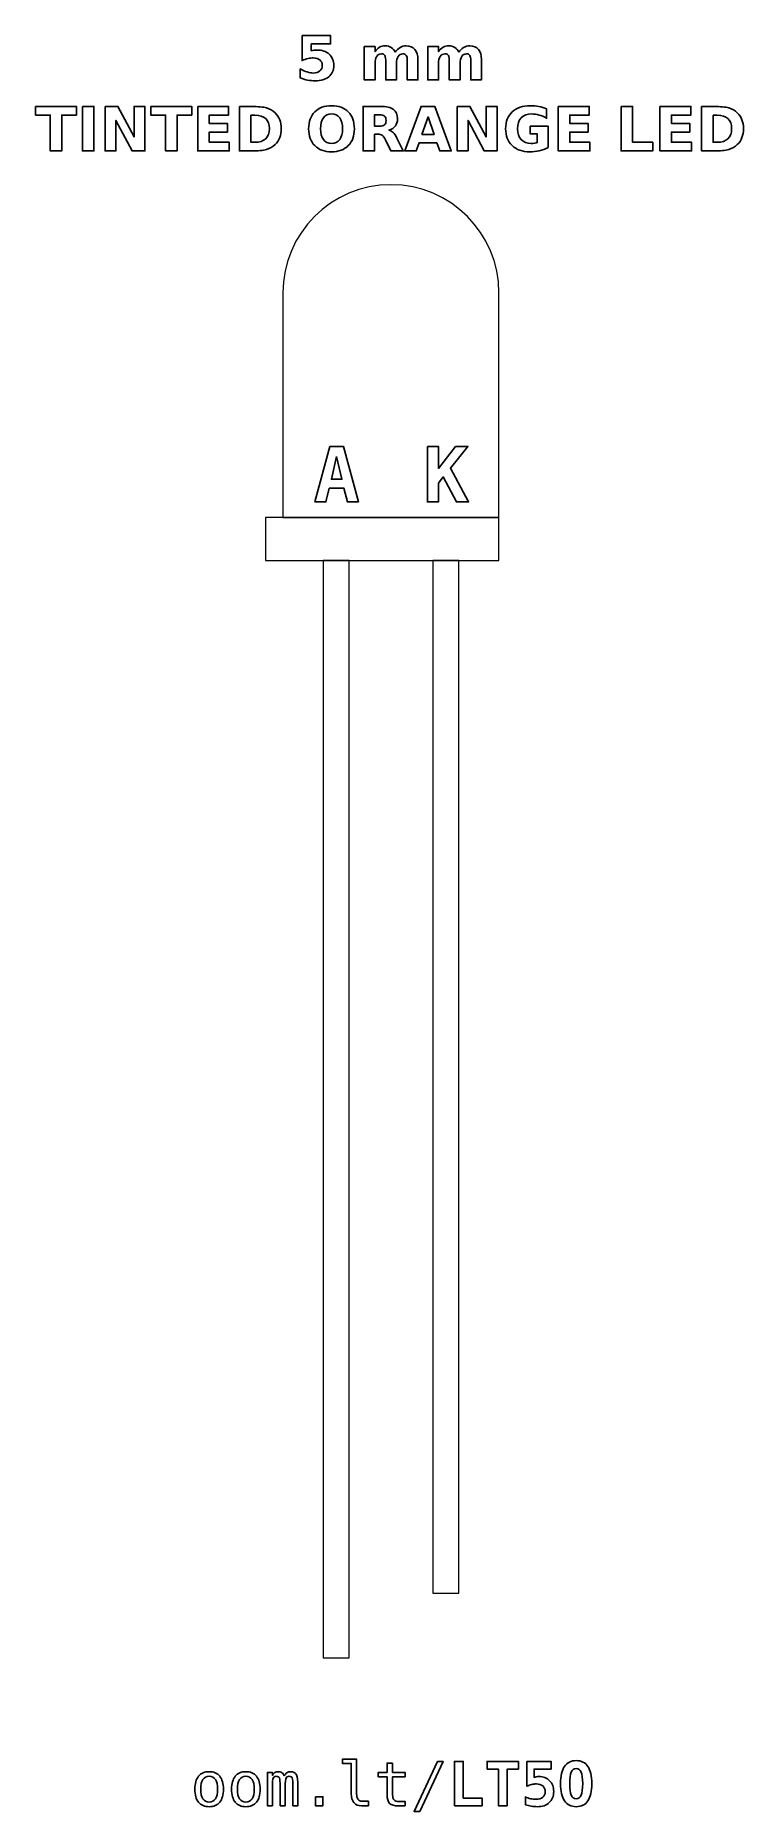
# Model space of a CAD drawing. Header units: centimetres. Extents: x -11.32 to -9.68, y -16.91 to -12.8.
import ezdxf

# ---------------------------------------------------------------- set-up
doc = ezdxf.new("R2010")
doc.units = ezdxf.units.CM
doc.header["$MEASUREMENT"] = 0
doc.layers.add('Layer 1', color=7, linetype='Continuous')

msp = doc.modelspace()

# ---------------------------------------------------------------- linework, layer by layer
at = {"layer": 'Layer 1', "color": 250, "lineweight": 20}
for points in [[(-10.79001, -14.01499), (-10.25001, -14.01499), (-10.25001, -13.91499), (-10.79001, -13.91499), (-10.79001, -14.01499)], [(-10.657, -16.55499), (-10.597, -16.55499), (-10.597, -14.01499), (-10.657, -14.01499), (-10.657, -16.55499)]]:
    msp.add_lwpolyline(points, close=True, dxfattribs=at)
at = {"layer": 'Layer 1', "color": 250}
for points, knots in [([(-10.70573, -12.7996), (-10.70573, -12.7996), (-10.63979, -12.7996), (-10.63979, -12.7996), (-10.63979, -12.7996), (-10.63979, -12.7996), (-10.63979, -12.8191), (-10.63979, -12.8191), (-10.63979, -12.8191), (-10.63979, -12.8191), (-10.68459, -12.8191), (-10.68459, -12.8191), (-10.68459, -12.8191), (-10.68459, -12.8191), (-10.68459, -12.83502), (-10.68459, -12.83502), (-10.68459, -12.83502), (-10.68257, -12.83448), (-10.68054, -12.83406), (-10.6785, -12.83375), (-10.6785, -12.83375), (-10.67645, -12.83344), (-10.67431, -12.8333), (-10.67212, -12.8333), (-10.67212, -12.8333), (-10.65957, -12.8333), (-10.64981, -12.83643), (-10.64282, -12.84271), (-10.64282, -12.84271), (-10.63584, -12.84897), (-10.63236, -12.85771), (-10.63236, -12.86891), (-10.63236, -12.86891), (-10.63236, -12.88003), (-10.63617, -12.88874), (-10.64376, -12.89504), (-10.64376, -12.89504), (-10.65136, -12.90132), (-10.66192, -12.90447), (-10.67542, -12.90447), (-10.67542, -12.90447), (-10.68125, -12.90447), (-10.68704, -12.9039), (-10.69275, -12.90278), (-10.69275, -12.90278), (-10.69847, -12.90165), (-10.70416, -12.89995), (-10.7098, -12.89765), (-10.7098, -12.89765), (-10.7098, -12.89765), (-10.7098, -12.87676), (-10.7098, -12.87676), (-10.7098, -12.87676), (-10.7042, -12.87999), (-10.69889, -12.88239), (-10.69386, -12.88398), (-10.69386, -12.88398), (-10.68882, -12.88561), (-10.68407, -12.88641), (-10.67963, -12.88641), (-10.67963, -12.88641), (-10.67318, -12.88641), (-10.66813, -12.88483), (-10.66443, -12.88168), (-10.66443, -12.88168), (-10.66074, -12.87855), (-10.65888, -12.8743), (-10.65888, -12.86891), (-10.65888, -12.86891), (-10.65888, -12.8635), (-10.66074, -12.85924), (-10.66443, -12.85612), (-10.66443, -12.85612), (-10.66813, -12.85299), (-10.67318, -12.85144), (-10.67963, -12.85144), (-10.67963, -12.85144), (-10.68344, -12.85144), (-10.68751, -12.85193), (-10.69181, -12.85292), (-10.69181, -12.85292), (-10.69614, -12.8539), (-10.70077, -12.85543), (-10.70573, -12.8575), (-10.70573, -12.8575), (-10.70573, -12.8575), (-10.70573, -12.7996), (-10.70573, -12.7996)], [0, 0, 0, 0, 0.0454545, 0.0454545, 0.0454545, 0.0454545, 0.0909091, 0.0909091, 0.0909091, 0.0909091, 0.1363636, 0.1363636, 0.1363636, 0.1363636, 0.1818182, 0.1818182, 0.1818182, 0.1818182, 0.2272727, 0.2272727, 0.2272727, 0.2272727, 0.2727273, 0.2727273, 0.2727273, 0.2727273, 0.3181818, 0.3181818, 0.3181818, 0.3181818, 0.3636364, 0.3636364, 0.3636364, 0.3636364, 0.4090909, 0.4090909, 0.4090909, 0.4090909, 0.4545455, 0.4545455, 0.4545455, 0.4545455, 0.5, 0.5, 0.5, 0.5, 0.5454545, 0.5454545, 0.5454545, 0.5454545, 0.5909091, 0.5909091, 0.5909091, 0.5909091, 0.6363636, 0.6363636, 0.6363636, 0.6363636, 0.6818182, 0.6818182, 0.6818182, 0.6818182, 0.7272727, 0.7272727, 0.7272727, 0.7272727, 0.7727273, 0.7727273, 0.7727273, 0.7727273, 0.8181818, 0.8181818, 0.8181818, 0.8181818, 0.8636364, 0.8636364, 0.8636364, 0.8636364, 0.9090909, 0.9090909, 0.9090909, 0.9090909, 0.9545455, 0.9545455, 0.9545455, 0.9545455, 1, 1, 1, 1]), ([(-10.49, -12.83812), (-10.48687, -12.83335), (-10.48318, -12.8297), (-10.47887, -12.82721), (-10.47887, -12.82721), (-10.47457, -12.82469), (-10.46987, -12.82345), (-10.46472, -12.82345), (-10.46472, -12.82345), (-10.45585, -12.82345), (-10.4491, -12.82618), (-10.44447, -12.83166), (-10.44447, -12.83166), (-10.43983, -12.83711), (-10.4375, -12.84506), (-10.4375, -12.85548), (-10.4375, -12.85548), (-10.4375, -12.85548), (-10.4375, -12.90247), (-10.4375, -12.90247), (-10.4375, -12.90247), (-10.4375, -12.90247), (-10.46232, -12.90247), (-10.46232, -12.90247), (-10.46232, -12.90247), (-10.46232, -12.90247), (-10.46232, -12.86223), (-10.46232, -12.86223), (-10.46232, -12.86223), (-10.46227, -12.86164), (-10.46225, -12.86103), (-10.46222, -12.86037), (-10.46222, -12.86037), (-10.4622, -12.85974), (-10.46218, -12.85882), (-10.46218, -12.85762), (-10.46218, -12.85762), (-10.46218, -12.85216), (-10.46297, -12.84819), (-10.4646, -12.84574), (-10.4646, -12.84574), (-10.4662, -12.84327), (-10.46878, -12.84205), (-10.47236, -12.84205), (-10.47236, -12.84205), (-10.47706, -12.84205), (-10.48066, -12.84398), (-10.48322, -12.84784), (-10.48322, -12.84784), (-10.48576, -12.85169), (-10.48708, -12.85727), (-10.48718, -12.86458), (-10.48718, -12.86458), (-10.48718, -12.86458), (-10.48718, -12.90247), (-10.48718, -12.90247), (-10.48718, -12.90247), (-10.48718, -12.90247), (-10.51199, -12.90247), (-10.51199, -12.90247), (-10.51199, -12.90247), (-10.51199, -12.90247), (-10.51199, -12.86223), (-10.51199, -12.86223), (-10.51199, -12.86223), (-10.51199, -12.85369), (-10.51272, -12.84819), (-10.5142, -12.84574), (-10.5142, -12.84574), (-10.51566, -12.84327), (-10.51827, -12.84205), (-10.52203, -12.84205), (-10.52203, -12.84205), (-10.52678, -12.84205), (-10.53043, -12.844), (-10.53299, -12.84788), (-10.53299, -12.84788), (-10.53555, -12.85176), (-10.53685, -12.85729), (-10.53685, -12.86451), (-10.53685, -12.86451), (-10.53685, -12.86451), (-10.53685, -12.90247), (-10.53685, -12.90247), (-10.53685, -12.90247), (-10.53685, -12.90247), (-10.56166, -12.90247), (-10.56166, -12.90247), (-10.56166, -12.90247), (-10.56166, -12.90247), (-10.56166, -12.82531), (-10.56166, -12.82531), (-10.56166, -12.82531), (-10.56166, -12.82531), (-10.53685, -12.82531), (-10.53685, -12.82531), (-10.53685, -12.82531), (-10.53685, -12.82531), (-10.53685, -12.83662), (-10.53685, -12.83662), (-10.53685, -12.83662), (-10.53381, -12.83224), (-10.53033, -12.82898), (-10.5264, -12.82676), (-10.5264, -12.82676), (-10.52248, -12.82455), (-10.51815, -12.82345), (-10.51342, -12.82345), (-10.51342, -12.82345), (-10.50811, -12.82345), (-10.50338, -12.82474), (-10.49931, -12.82731), (-10.49931, -12.82731), (-10.49522, -12.82989), (-10.49211, -12.83349), (-10.49, -12.83812)], [0, 0, 0, 0, 0.0344828, 0.0344828, 0.0344828, 0.0344828, 0.0689655, 0.0689655, 0.0689655, 0.0689655, 0.1034483, 0.1034483, 0.1034483, 0.1034483, 0.137931, 0.137931, 0.137931, 0.137931, 0.1724138, 0.1724138, 0.1724138, 0.1724138, 0.2068966, 0.2068966, 0.2068966, 0.2068966, 0.2413793, 0.2413793, 0.2413793, 0.2413793, 0.2758621, 0.2758621, 0.2758621, 0.2758621, 0.3103448, 0.3103448, 0.3103448, 0.3103448, 0.3448276, 0.3448276, 0.3448276, 0.3448276, 0.3793103, 0.3793103, 0.3793103, 0.3793103, 0.4137931, 0.4137931, 0.4137931, 0.4137931, 0.4482759, 0.4482759, 0.4482759, 0.4482759, 0.4827586, 0.4827586, 0.4827586, 0.4827586, 0.5172414, 0.5172414, 0.5172414, 0.5172414, 0.5517241, 0.5517241, 0.5517241, 0.5517241, 0.5862069, 0.5862069, 0.5862069, 0.5862069, 0.6206897, 0.6206897, 0.6206897, 0.6206897, 0.6551724, 0.6551724, 0.6551724, 0.6551724, 0.6896552, 0.6896552, 0.6896552, 0.6896552, 0.7241379, 0.7241379, 0.7241379, 0.7241379, 0.7586207, 0.7586207, 0.7586207, 0.7586207, 0.7931034, 0.7931034, 0.7931034, 0.7931034, 0.8275862, 0.8275862, 0.8275862, 0.8275862, 0.862069, 0.862069, 0.862069, 0.862069, 0.8965517, 0.8965517, 0.8965517, 0.8965517, 0.9310345, 0.9310345, 0.9310345, 0.9310345, 0.9655172, 0.9655172, 0.9655172, 0.9655172, 1, 1, 1, 1]), ([(-10.34296, -12.83812), (-10.33983, -12.83335), (-10.33614, -12.8297), (-10.33183, -12.82721), (-10.33183, -12.82721), (-10.32753, -12.82469), (-10.32283, -12.82345), (-10.31768, -12.82345), (-10.31768, -12.82345), (-10.30881, -12.82345), (-10.30206, -12.82618), (-10.29743, -12.83166), (-10.29743, -12.83166), (-10.29279, -12.83711), (-10.29046, -12.84506), (-10.29046, -12.85548), (-10.29046, -12.85548), (-10.29046, -12.85548), (-10.29046, -12.90247), (-10.29046, -12.90247), (-10.29046, -12.90247), (-10.29046, -12.90247), (-10.31528, -12.90247), (-10.31528, -12.90247), (-10.31528, -12.90247), (-10.31528, -12.90247), (-10.31528, -12.86223), (-10.31528, -12.86223), (-10.31528, -12.86223), (-10.31523, -12.86164), (-10.31521, -12.86103), (-10.31518, -12.86037), (-10.31518, -12.86037), (-10.31516, -12.85974), (-10.31514, -12.85882), (-10.31514, -12.85762), (-10.31514, -12.85762), (-10.31514, -12.85216), (-10.31593, -12.84819), (-10.31756, -12.84574), (-10.31756, -12.84574), (-10.31916, -12.84327), (-10.32174, -12.84205), (-10.32532, -12.84205), (-10.32532, -12.84205), (-10.33002, -12.84205), (-10.33362, -12.84398), (-10.33618, -12.84784), (-10.33618, -12.84784), (-10.33872, -12.85169), (-10.34004, -12.85727), (-10.34014, -12.86458), (-10.34014, -12.86458), (-10.34014, -12.86458), (-10.34014, -12.90247), (-10.34014, -12.90247), (-10.34014, -12.90247), (-10.34014, -12.90247), (-10.36495, -12.90247), (-10.36495, -12.90247), (-10.36495, -12.90247), (-10.36495, -12.90247), (-10.36495, -12.86223), (-10.36495, -12.86223), (-10.36495, -12.86223), (-10.36495, -12.85369), (-10.36568, -12.84819), (-10.36716, -12.84574), (-10.36716, -12.84574), (-10.36862, -12.84327), (-10.37123, -12.84205), (-10.37499, -12.84205), (-10.37499, -12.84205), (-10.37974, -12.84205), (-10.38339, -12.844), (-10.38595, -12.84788), (-10.38595, -12.84788), (-10.38851, -12.85176), (-10.38981, -12.85729), (-10.38981, -12.86451), (-10.38981, -12.86451), (-10.38981, -12.86451), (-10.38981, -12.90247), (-10.38981, -12.90247), (-10.38981, -12.90247), (-10.38981, -12.90247), (-10.41462, -12.90247), (-10.41462, -12.90247), (-10.41462, -12.90247), (-10.41462, -12.90247), (-10.41462, -12.82531), (-10.41462, -12.82531), (-10.41462, -12.82531), (-10.41462, -12.82531), (-10.38981, -12.82531), (-10.38981, -12.82531), (-10.38981, -12.82531), (-10.38981, -12.82531), (-10.38981, -12.83662), (-10.38981, -12.83662), (-10.38981, -12.83662), (-10.38677, -12.83224), (-10.38329, -12.82898), (-10.37936, -12.82676), (-10.37936, -12.82676), (-10.37544, -12.82455), (-10.37111, -12.82345), (-10.36638, -12.82345), (-10.36638, -12.82345), (-10.36107, -12.82345), (-10.35634, -12.82474), (-10.35227, -12.82731), (-10.35227, -12.82731), (-10.34818, -12.82989), (-10.34507, -12.83349), (-10.34296, -12.83812)], [0, 0, 0, 0, 0.0344828, 0.0344828, 0.0344828, 0.0344828, 0.0689655, 0.0689655, 0.0689655, 0.0689655, 0.1034483, 0.1034483, 0.1034483, 0.1034483, 0.137931, 0.137931, 0.137931, 0.137931, 0.1724138, 0.1724138, 0.1724138, 0.1724138, 0.2068966, 0.2068966, 0.2068966, 0.2068966, 0.2413793, 0.2413793, 0.2413793, 0.2413793, 0.2758621, 0.2758621, 0.2758621, 0.2758621, 0.3103448, 0.3103448, 0.3103448, 0.3103448, 0.3448276, 0.3448276, 0.3448276, 0.3448276, 0.3793103, 0.3793103, 0.3793103, 0.3793103, 0.4137931, 0.4137931, 0.4137931, 0.4137931, 0.4482759, 0.4482759, 0.4482759, 0.4482759, 0.4827586, 0.4827586, 0.4827586, 0.4827586, 0.5172414, 0.5172414, 0.5172414, 0.5172414, 0.5517241, 0.5517241, 0.5517241, 0.5517241, 0.5862069, 0.5862069, 0.5862069, 0.5862069, 0.6206897, 0.6206897, 0.6206897, 0.6206897, 0.6551724, 0.6551724, 0.6551724, 0.6551724, 0.6896552, 0.6896552, 0.6896552, 0.6896552, 0.7241379, 0.7241379, 0.7241379, 0.7241379, 0.7586207, 0.7586207, 0.7586207, 0.7586207, 0.7931034, 0.7931034, 0.7931034, 0.7931034, 0.8275862, 0.8275862, 0.8275862, 0.8275862, 0.862069, 0.862069, 0.862069, 0.862069, 0.8965517, 0.8965517, 0.8965517, 0.8965517, 0.9310345, 0.9310345, 0.9310345, 0.9310345, 0.9655172, 0.9655172, 0.9655172, 0.9655172, 1, 1, 1, 1]), ([(-11.32255, -12.96385), (-11.32255, -12.96385), (-11.22775, -12.96385), (-11.22775, -12.96385), (-11.22775, -12.96385), (-11.22775, -12.96385), (-11.22775, -12.98391), (-11.22775, -12.98391), (-11.22775, -12.98391), (-11.22775, -12.98391), (-11.26185, -12.98391), (-11.26185, -12.98391), (-11.26185, -12.98391), (-11.26185, -12.98391), (-11.26185, -13.06672), (-11.26185, -13.06672), (-11.26185, -13.06672), (-11.26185, -13.06672), (-11.28838, -13.06672), (-11.28838, -13.06672), (-11.28838, -13.06672), (-11.28838, -13.06672), (-11.28838, -12.98391), (-11.28838, -12.98391), (-11.28838, -12.98391), (-11.28838, -12.98391), (-11.32255, -12.98391), (-11.32255, -12.98391), (-11.32255, -12.98391), (-11.32255, -12.98391), (-11.32255, -12.96385), (-11.32255, -12.96385)], [0, 0, 0, 0, 0.125, 0.125, 0.125, 0.125, 0.25, 0.25, 0.25, 0.25, 0.375, 0.375, 0.375, 0.375, 0.5, 0.5, 0.5, 0.5, 0.625, 0.625, 0.625, 0.625, 0.75, 0.75, 0.75, 0.75, 0.875, 0.875, 0.875, 0.875, 1, 1, 1, 1]), ([(-11.21401, -12.96385), (-11.21401, -12.96385), (-11.18748, -12.96385), (-11.18748, -12.96385), (-11.18748, -12.96385), (-11.18748, -12.96385), (-11.18748, -13.06672), (-11.18748, -13.06672), (-11.18748, -13.06672), (-11.18748, -13.06672), (-11.21401, -13.06672), (-11.21401, -13.06672), (-11.21401, -13.06672), (-11.21401, -13.06672), (-11.21401, -12.96385), (-11.21401, -12.96385)], [0, 0, 0, 0, 0.25, 0.25, 0.25, 0.25, 0.5, 0.5, 0.5, 0.5, 0.75, 0.75, 0.75, 0.75, 1, 1, 1, 1]), ([(-11.16152, -12.96385), (-11.16152, -12.96385), (-11.13189, -12.96385), (-11.13189, -12.96385), (-11.13189, -12.96385), (-11.13189, -12.96385), (-11.09447, -13.03441), (-11.09447, -13.03441), (-11.09447, -13.03441), (-11.09447, -13.03441), (-11.09447, -12.96385), (-11.09447, -12.96385), (-11.09447, -12.96385), (-11.09447, -12.96385), (-11.06933, -12.96385), (-11.06933, -12.96385), (-11.06933, -12.96385), (-11.06933, -12.96385), (-11.06933, -13.06672), (-11.06933, -13.06672), (-11.06933, -13.06672), (-11.06933, -13.06672), (-11.09896, -13.06672), (-11.09896, -13.06672), (-11.09896, -13.06672), (-11.09896, -13.06672), (-11.13638, -12.99616), (-11.13638, -12.99616), (-11.13638, -12.99616), (-11.13638, -12.99616), (-11.13638, -13.06672), (-11.13638, -13.06672), (-11.13638, -13.06672), (-11.13638, -13.06672), (-11.16152, -13.06672), (-11.16152, -13.06672), (-11.16152, -13.06672), (-11.16152, -13.06672), (-11.16152, -12.96385), (-11.16152, -12.96385)], [0, 0, 0, 0, 0.1, 0.1, 0.1, 0.1, 0.2, 0.2, 0.2, 0.2, 0.3, 0.3, 0.3, 0.3, 0.4, 0.4, 0.4, 0.4, 0.5, 0.5, 0.5, 0.5, 0.6, 0.6, 0.6, 0.6, 0.7, 0.7, 0.7, 0.7, 0.8, 0.8, 0.8, 0.8, 0.9, 0.9, 0.9, 0.9, 1, 1, 1, 1]), ([(-11.05571, -12.96385), (-11.05571, -12.96385), (-10.96091, -12.96385), (-10.96091, -12.96385), (-10.96091, -12.96385), (-10.96091, -12.96385), (-10.96091, -12.98391), (-10.96091, -12.98391), (-10.96091, -12.98391), (-10.96091, -12.98391), (-10.99501, -12.98391), (-10.99501, -12.98391), (-10.99501, -12.98391), (-10.99501, -12.98391), (-10.99501, -13.06672), (-10.99501, -13.06672), (-10.99501, -13.06672), (-10.99501, -13.06672), (-11.02154, -13.06672), (-11.02154, -13.06672), (-11.02154, -13.06672), (-11.02154, -13.06672), (-11.02154, -12.98391), (-11.02154, -12.98391), (-11.02154, -12.98391), (-11.02154, -12.98391), (-11.05571, -12.98391), (-11.05571, -12.98391), (-11.05571, -12.98391), (-11.05571, -12.98391), (-11.05571, -12.96385), (-11.05571, -12.96385)], [0, 0, 0, 0, 0.125, 0.125, 0.125, 0.125, 0.25, 0.25, 0.25, 0.25, 0.375, 0.375, 0.375, 0.375, 0.5, 0.5, 0.5, 0.5, 0.625, 0.625, 0.625, 0.625, 0.75, 0.75, 0.75, 0.75, 0.875, 0.875, 0.875, 0.875, 1, 1, 1, 1]), ([(-10.94717, -12.96385), (-10.94717, -12.96385), (-10.87558, -12.96385), (-10.87558, -12.96385), (-10.87558, -12.96385), (-10.87558, -12.96385), (-10.87558, -12.98391), (-10.87558, -12.98391), (-10.87558, -12.98391), (-10.87558, -12.98391), (-10.92064, -12.98391), (-10.92064, -12.98391), (-10.92064, -12.98391), (-10.92064, -12.98391), (-10.92064, -13.00306), (-10.92064, -13.00306), (-10.92064, -13.00306), (-10.92064, -13.00306), (-10.87829, -13.00306), (-10.87829, -13.00306), (-10.87829, -13.00306), (-10.87829, -13.00306), (-10.87829, -13.02312), (-10.87829, -13.02312), (-10.87829, -13.02312), (-10.87829, -13.02312), (-10.92064, -13.02312), (-10.92064, -13.02312), (-10.92064, -13.02312), (-10.92064, -13.02312), (-10.92064, -13.04666), (-10.92064, -13.04666), (-10.92064, -13.04666), (-10.92064, -13.04666), (-10.87408, -13.04666), (-10.87408, -13.04666), (-10.87408, -13.04666), (-10.87408, -13.04666), (-10.87408, -13.06672), (-10.87408, -13.06672), (-10.87408, -13.06672), (-10.87408, -13.06672), (-10.94717, -13.06672), (-10.94717, -13.06672), (-10.94717, -13.06672), (-10.94717, -13.06672), (-10.94717, -12.96385), (-10.94717, -12.96385)], [0, 0, 0, 0, 0.0833333, 0.0833333, 0.0833333, 0.0833333, 0.1666667, 0.1666667, 0.1666667, 0.1666667, 0.25, 0.25, 0.25, 0.25, 0.3333333, 0.3333333, 0.3333333, 0.3333333, 0.4166667, 0.4166667, 0.4166667, 0.4166667, 0.5, 0.5, 0.5, 0.5, 0.5833333, 0.5833333, 0.5833333, 0.5833333, 0.6666667, 0.6666667, 0.6666667, 0.6666667, 0.75, 0.75, 0.75, 0.75, 0.8333333, 0.8333333, 0.8333333, 0.8333333, 0.9166667, 0.9166667, 0.9166667, 0.9166667, 1, 1, 1, 1]), ([(-10.85077, -12.96385), (-10.85077, -12.96385), (-10.82278, -12.96385), (-10.82278, -12.96385), (-10.82278, -12.96385), (-10.80717, -12.96385), (-10.79555, -12.96496), (-10.78791, -12.96719), (-10.78791, -12.96719), (-10.78026, -12.96942), (-10.7737, -12.97319), (-10.76822, -12.97853), (-10.76822, -12.97853), (-10.7634, -12.98316), (-10.75983, -12.98852), (-10.75747, -12.99459), (-10.75747, -12.99459), (-10.75515, -13.00063), (-10.75397, -13.0075), (-10.75397, -13.01519), (-10.75397, -13.01519), (-10.75397, -13.02295), (-10.75515, -13.02987), (-10.75747, -13.03596), (-10.75747, -13.03596), (-10.75983, -13.04205), (-10.7634, -13.04741), (-10.76822, -13.05204), (-10.76822, -13.05204), (-10.77375, -13.05738), (-10.78036, -13.06115), (-10.78807, -13.06338), (-10.78807, -13.06338), (-10.79579, -13.06561), (-10.80736, -13.06672), (-10.82278, -13.06672), (-10.82278, -13.06672), (-10.82278, -13.06672), (-10.85077, -13.06672), (-10.85077, -13.06672), (-10.85077, -13.06672), (-10.85077, -13.06672), (-10.85077, -12.96385), (-10.85077, -12.96385)], [0, 0, 0, 0, 0.0909091, 0.0909091, 0.0909091, 0.0909091, 0.1818182, 0.1818182, 0.1818182, 0.1818182, 0.2727273, 0.2727273, 0.2727273, 0.2727273, 0.3636364, 0.3636364, 0.3636364, 0.3636364, 0.4545455, 0.4545455, 0.4545455, 0.4545455, 0.5454545, 0.5454545, 0.5454545, 0.5454545, 0.6363636, 0.6363636, 0.6363636, 0.6363636, 0.7272727, 0.7272727, 0.7272727, 0.7272727, 0.8181818, 0.8181818, 0.8181818, 0.8181818, 0.9090909, 0.9090909, 0.9090909, 0.9090909, 1, 1, 1, 1]), ([(-10.82424, -12.98391), (-10.82424, -12.98391), (-10.82424, -13.04666), (-10.82424, -13.04666), (-10.82424, -13.04666), (-10.82424, -13.04666), (-10.81474, -13.04666), (-10.81474, -13.04666), (-10.81474, -13.04666), (-10.8039, -13.04666), (-10.79562, -13.04398), (-10.78991, -13.03859), (-10.78991, -13.03859), (-10.78419, -13.03323), (-10.78132, -13.02542), (-10.78132, -13.01519), (-10.78132, -13.01519), (-10.78132, -13.00498), (-10.78417, -12.99722), (-10.78986, -12.99191), (-10.78986, -12.99191), (-10.79555, -12.98657), (-10.80385, -12.98391), (-10.81474, -12.98391), (-10.81474, -12.98391), (-10.81474, -12.98391), (-10.82424, -12.98391), (-10.82424, -12.98391)], [0, 0, 0, 0, 0.1428571, 0.1428571, 0.1428571, 0.1428571, 0.2857143, 0.2857143, 0.2857143, 0.2857143, 0.4285714, 0.4285714, 0.4285714, 0.4285714, 0.5714286, 0.5714286, 0.5714286, 0.5714286, 0.7142857, 0.7142857, 0.7142857, 0.7142857, 0.8571429, 0.8571429, 0.8571429, 0.8571429, 1, 1, 1, 1]), ([(-10.63753, -12.96199), (-10.621, -12.96199), (-10.60804, -12.96672), (-10.59868, -12.9762), (-10.59868, -12.9762), (-10.5893, -12.98565), (-10.58462, -12.9987), (-10.58462, -13.01538), (-10.58462, -13.01538), (-10.58462, -13.03201), (-10.5893, -13.04506), (-10.59868, -13.05451), (-10.59868, -13.05451), (-10.60804, -13.06399), (-10.621, -13.06872), (-10.63753, -13.06872), (-10.63753, -13.06872), (-10.65402, -13.06872), (-10.66695, -13.06399), (-10.67636, -13.05451), (-10.67636, -13.05451), (-10.68574, -13.04506), (-10.69045, -13.03201), (-10.69045, -13.01538), (-10.69045, -13.01538), (-10.69045, -12.9987), (-10.68574, -12.98565), (-10.67636, -12.9762), (-10.67636, -12.9762), (-10.66695, -12.96672), (-10.65402, -12.96199), (-10.63753, -12.96199)], [0, 0, 0, 0, 0.125, 0.125, 0.125, 0.125, 0.25, 0.25, 0.25, 0.25, 0.375, 0.375, 0.375, 0.375, 0.5, 0.5, 0.5, 0.5, 0.625, 0.625, 0.625, 0.625, 0.75, 0.75, 0.75, 0.75, 0.875, 0.875, 0.875, 0.875, 1, 1, 1, 1]), ([(-10.63753, -12.98121), (-10.64562, -12.98121), (-10.65188, -12.98419), (-10.65635, -12.99017), (-10.65635, -12.99017), (-10.66079, -12.99614), (-10.66303, -13.00454), (-10.66303, -13.01538), (-10.66303, -13.01538), (-10.66303, -13.0262), (-10.66079, -13.03457), (-10.65635, -13.04054), (-10.65635, -13.04054), (-10.65188, -13.04652), (-10.64562, -13.0495), (-10.63753, -13.0495), (-10.63753, -13.0495), (-10.62939, -13.0495), (-10.62312, -13.04652), (-10.61865, -13.04054), (-10.61865, -13.04054), (-10.6142, -13.03457), (-10.61197, -13.0262), (-10.61197, -13.01538), (-10.61197, -13.01538), (-10.61197, -13.00454), (-10.6142, -12.99614), (-10.61865, -12.99017), (-10.61865, -12.99017), (-10.62312, -12.98419), (-10.62939, -12.98121), (-10.63753, -12.98121)], [0, 0, 0, 0, 0.125, 0.125, 0.125, 0.125, 0.25, 0.25, 0.25, 0.25, 0.375, 0.375, 0.375, 0.375, 0.5, 0.5, 0.5, 0.5, 0.625, 0.625, 0.625, 0.625, 0.75, 0.75, 0.75, 0.75, 0.875, 0.875, 0.875, 0.875, 1, 1, 1, 1]), ([(-10.53802, -13.0278), (-10.53802, -13.0278), (-10.53802, -13.06672), (-10.53802, -13.06672), (-10.53802, -13.06672), (-10.53802, -13.06672), (-10.56455, -13.06672), (-10.56455, -13.06672), (-10.56455, -13.06672), (-10.56455, -13.06672), (-10.56455, -12.96385), (-10.56455, -12.96385), (-10.56455, -12.96385), (-10.56455, -12.96385), (-10.52403, -12.96385), (-10.52403, -12.96385), (-10.52403, -12.96385), (-10.51048, -12.96385), (-10.50053, -12.96613), (-10.49423, -12.97067), (-10.49423, -12.97067), (-10.48791, -12.97521), (-10.48475, -12.98241), (-10.48475, -12.99224), (-10.48475, -12.99224), (-10.48475, -12.99903), (-10.4864, -13.00463), (-10.48967, -13.00898), (-10.48967, -13.00898), (-10.49296, -13.01336), (-10.49792, -13.01658), (-10.50453, -13.01863), (-10.50453, -13.01863), (-10.50091, -13.01947), (-10.49764, -13.02133), (-10.49477, -13.02425), (-10.49477, -13.02425), (-10.4919, -13.02716), (-10.48901, -13.03158), (-10.48607, -13.03751), (-10.48607, -13.03751), (-10.48607, -13.03751), (-10.47165, -13.06672), (-10.47165, -13.06672), (-10.47165, -13.06672), (-10.47165, -13.06672), (-10.49992, -13.06672), (-10.49992, -13.06672), (-10.49992, -13.06672), (-10.49992, -13.06672), (-10.51246, -13.04116), (-10.51246, -13.04116), (-10.51246, -13.04116), (-10.51497, -13.03603), (-10.51754, -13.0325), (-10.52015, -13.03062), (-10.52015, -13.03062), (-10.52274, -13.02874), (-10.52619, -13.0278), (-10.53052, -13.0278), (-10.53052, -13.0278), (-10.53052, -13.0278), (-10.53802, -13.0278), (-10.53802, -13.0278)], [0, 0, 0, 0, 0.0625, 0.0625, 0.0625, 0.0625, 0.125, 0.125, 0.125, 0.125, 0.1875, 0.1875, 0.1875, 0.1875, 0.25, 0.25, 0.25, 0.25, 0.3125, 0.3125, 0.3125, 0.3125, 0.375, 0.375, 0.375, 0.375, 0.4375, 0.4375, 0.4375, 0.4375, 0.5, 0.5, 0.5, 0.5, 0.5625, 0.5625, 0.5625, 0.5625, 0.625, 0.625, 0.625, 0.625, 0.6875, 0.6875, 0.6875, 0.6875, 0.75, 0.75, 0.75, 0.75, 0.8125, 0.8125, 0.8125, 0.8125, 0.875, 0.875, 0.875, 0.875, 0.9375, 0.9375, 0.9375, 0.9375, 1, 1, 1, 1]), ([(-10.52685, -13.00948), (-10.5213, -13.00948), (-10.5173, -13.00844), (-10.5149, -13.00637), (-10.5149, -13.00637), (-10.51248, -13.0043), (-10.51128, -13.00089), (-10.51128, -12.99616), (-10.51128, -12.99616), (-10.51128, -12.99148), (-10.51248, -12.98812), (-10.5149, -12.9861), (-10.5149, -12.9861), (-10.5173, -12.98408), (-10.5213, -12.98307), (-10.52685, -12.98307), (-10.52685, -12.98307), (-10.52685, -12.98307), (-10.53802, -12.98307), (-10.53802, -12.98307), (-10.53802, -12.98307), (-10.53802, -12.98307), (-10.53802, -13.00948), (-10.53802, -13.00948), (-10.53802, -13.00948), (-10.53802, -13.00948), (-10.52685, -13.00948), (-10.52685, -13.00948)], [0, 0, 0, 0, 0.1428571, 0.1428571, 0.1428571, 0.1428571, 0.2857143, 0.2857143, 0.2857143, 0.2857143, 0.4285714, 0.4285714, 0.4285714, 0.4285714, 0.5714286, 0.5714286, 0.5714286, 0.5714286, 0.7142857, 0.7142857, 0.7142857, 0.7142857, 0.8571429, 0.8571429, 0.8571429, 0.8571429, 1, 1, 1, 1]), ([(-10.39348, -13.048), (-10.39348, -13.048), (-10.43497, -13.048), (-10.43497, -13.048), (-10.43497, -13.048), (-10.43497, -13.048), (-10.44151, -13.06672), (-10.44151, -13.06672), (-10.44151, -13.06672), (-10.44151, -13.06672), (-10.46818, -13.06672), (-10.46818, -13.06672), (-10.46818, -13.06672), (-10.46818, -13.06672), (-10.43008, -12.96385), (-10.43008, -12.96385), (-10.43008, -12.96385), (-10.43008, -12.96385), (-10.39845, -12.96385), (-10.39845, -12.96385), (-10.39845, -12.96385), (-10.39845, -12.96385), (-10.36035, -13.06672), (-10.36035, -13.06672), (-10.36035, -13.06672), (-10.36035, -13.06672), (-10.38702, -13.06672), (-10.38702, -13.06672), (-10.38702, -13.06672), (-10.38702, -13.06672), (-10.39348, -13.048), (-10.39348, -13.048)], [0, 0, 0, 0, 0.125, 0.125, 0.125, 0.125, 0.25, 0.25, 0.25, 0.25, 0.375, 0.375, 0.375, 0.375, 0.5, 0.5, 0.5, 0.5, 0.625, 0.625, 0.625, 0.625, 0.75, 0.75, 0.75, 0.75, 0.875, 0.875, 0.875, 0.875, 1, 1, 1, 1]), ([(-10.42836, -13.0289), (-10.42836, -13.0289), (-10.40016, -13.0289), (-10.40016, -13.0289), (-10.40016, -13.0289), (-10.40016, -13.0289), (-10.41423, -12.98798), (-10.41423, -12.98798), (-10.41423, -12.98798), (-10.41423, -12.98798), (-10.42836, -13.0289), (-10.42836, -13.0289)], [0, 0, 0, 0, 0.3333333, 0.3333333, 0.3333333, 0.3333333, 0.6666667, 0.6666667, 0.6666667, 0.6666667, 1, 1, 1, 1]), ([(-10.34668, -12.96385), (-10.34668, -12.96385), (-10.31705, -12.96385), (-10.31705, -12.96385), (-10.31705, -12.96385), (-10.31705, -12.96385), (-10.27963, -13.03441), (-10.27963, -13.03441), (-10.27963, -13.03441), (-10.27963, -13.03441), (-10.27963, -12.96385), (-10.27963, -12.96385), (-10.27963, -12.96385), (-10.27963, -12.96385), (-10.25449, -12.96385), (-10.25449, -12.96385), (-10.25449, -12.96385), (-10.25449, -12.96385), (-10.25449, -13.06672), (-10.25449, -13.06672), (-10.25449, -13.06672), (-10.25449, -13.06672), (-10.28412, -13.06672), (-10.28412, -13.06672), (-10.28412, -13.06672), (-10.28412, -13.06672), (-10.32154, -12.99616), (-10.32154, -12.99616), (-10.32154, -12.99616), (-10.32154, -12.99616), (-10.32154, -13.06672), (-10.32154, -13.06672), (-10.32154, -13.06672), (-10.32154, -13.06672), (-10.34668, -13.06672), (-10.34668, -13.06672), (-10.34668, -13.06672), (-10.34668, -13.06672), (-10.34668, -12.96385), (-10.34668, -12.96385)], [0, 0, 0, 0, 0.1, 0.1, 0.1, 0.1, 0.2, 0.2, 0.2, 0.2, 0.3, 0.3, 0.3, 0.3, 0.4, 0.4, 0.4, 0.4, 0.5, 0.5, 0.5, 0.5, 0.6, 0.6, 0.6, 0.6, 0.7, 0.7, 0.7, 0.7, 0.8, 0.8, 0.8, 0.8, 0.9, 0.9, 0.9, 0.9, 1, 1, 1, 1]), ([(-10.13612, -13.05908), (-10.14273, -13.0623), (-10.14959, -13.0647), (-10.15672, -13.06632), (-10.15672, -13.06632), (-10.16385, -13.06792), (-10.17118, -13.06872), (-10.17878, -13.06872), (-10.17878, -13.06872), (-10.1959, -13.06872), (-10.20947, -13.06392), (-10.21949, -13.05435), (-10.21949, -13.05435), (-10.22951, -13.04478), (-10.23452, -13.0318), (-10.23452, -13.01538), (-10.23452, -13.01538), (-10.23452, -12.9988), (-10.22941, -12.98577), (-10.21923, -12.97624), (-10.21923, -12.97624), (-10.20902, -12.96674), (-10.19505, -12.96199), (-10.17732, -12.96199), (-10.17732, -12.96199), (-10.17048, -12.96199), (-10.16392, -12.96263), (-10.15764, -12.96392), (-10.15764, -12.96392), (-10.15138, -12.96521), (-10.14545, -12.96712), (-10.1399, -12.96964), (-10.1399, -12.96964), (-10.1399, -12.96964), (-10.1399, -12.99092), (-10.1399, -12.99092), (-10.1399, -12.99092), (-10.14564, -12.98765), (-10.15136, -12.98523), (-10.15703, -12.98363), (-10.15703, -12.98363), (-10.16269, -12.98201), (-10.16838, -12.98121), (-10.17408, -12.98121), (-10.17408, -12.98121), (-10.18466, -12.98121), (-10.1928, -12.98417), (-10.19851, -12.99007), (-10.19851, -12.99007), (-10.20423, -12.99598), (-10.2071, -13.00442), (-10.2071, -13.01538), (-10.2071, -13.01538), (-10.2071, -13.02627), (-10.20434, -13.03469), (-10.19882, -13.04061), (-10.19882, -13.04061), (-10.19331, -13.04654), (-10.18548, -13.0495), (-10.17532, -13.0495), (-10.17532, -13.0495), (-10.17257, -13.0495), (-10.17001, -13.04934), (-10.16763, -13.04899), (-10.16763, -13.04899), (-10.16526, -13.04863), (-10.16314, -13.04809), (-10.16126, -13.04736), (-10.16126, -13.04736), (-10.16126, -13.04736), (-10.16126, -13.02737), (-10.16126, -13.02737), (-10.16126, -13.02737), (-10.16126, -13.02737), (-10.17744, -13.02737), (-10.17744, -13.02737), (-10.17744, -13.02737), (-10.17744, -13.02737), (-10.17744, -13.00959), (-10.17744, -13.00959), (-10.17744, -13.00959), (-10.17744, -13.00959), (-10.13612, -13.00959), (-10.13612, -13.00959), (-10.13612, -13.00959), (-10.13612, -13.00959), (-10.13612, -13.05908), (-10.13612, -13.05908)], [0, 0, 0, 0, 0.0454545, 0.0454545, 0.0454545, 0.0454545, 0.0909091, 0.0909091, 0.0909091, 0.0909091, 0.1363636, 0.1363636, 0.1363636, 0.1363636, 0.1818182, 0.1818182, 0.1818182, 0.1818182, 0.2272727, 0.2272727, 0.2272727, 0.2272727, 0.2727273, 0.2727273, 0.2727273, 0.2727273, 0.3181818, 0.3181818, 0.3181818, 0.3181818, 0.3636364, 0.3636364, 0.3636364, 0.3636364, 0.4090909, 0.4090909, 0.4090909, 0.4090909, 0.4545455, 0.4545455, 0.4545455, 0.4545455, 0.5, 0.5, 0.5, 0.5, 0.5454545, 0.5454545, 0.5454545, 0.5454545, 0.5909091, 0.5909091, 0.5909091, 0.5909091, 0.6363636, 0.6363636, 0.6363636, 0.6363636, 0.6818182, 0.6818182, 0.6818182, 0.6818182, 0.7272727, 0.7272727, 0.7272727, 0.7272727, 0.7727273, 0.7727273, 0.7727273, 0.7727273, 0.8181818, 0.8181818, 0.8181818, 0.8181818, 0.8636364, 0.8636364, 0.8636364, 0.8636364, 0.9090909, 0.9090909, 0.9090909, 0.9090909, 0.9545455, 0.9545455, 0.9545455, 0.9545455, 1, 1, 1, 1]), ([(-10.11276, -12.96385), (-10.11276, -12.96385), (-10.04117, -12.96385), (-10.04117, -12.96385), (-10.04117, -12.96385), (-10.04117, -12.96385), (-10.04117, -12.98391), (-10.04117, -12.98391), (-10.04117, -12.98391), (-10.04117, -12.98391), (-10.08623, -12.98391), (-10.08623, -12.98391), (-10.08623, -12.98391), (-10.08623, -12.98391), (-10.08623, -13.00306), (-10.08623, -13.00306), (-10.08623, -13.00306), (-10.08623, -13.00306), (-10.04388, -13.00306), (-10.04388, -13.00306), (-10.04388, -13.00306), (-10.04388, -13.00306), (-10.04388, -13.02312), (-10.04388, -13.02312), (-10.04388, -13.02312), (-10.04388, -13.02312), (-10.08623, -13.02312), (-10.08623, -13.02312), (-10.08623, -13.02312), (-10.08623, -13.02312), (-10.08623, -13.04666), (-10.08623, -13.04666), (-10.08623, -13.04666), (-10.08623, -13.04666), (-10.03967, -13.04666), (-10.03967, -13.04666), (-10.03967, -13.04666), (-10.03967, -13.04666), (-10.03967, -13.06672), (-10.03967, -13.06672), (-10.03967, -13.06672), (-10.03967, -13.06672), (-10.11276, -13.06672), (-10.11276, -13.06672), (-10.11276, -13.06672), (-10.11276, -13.06672), (-10.11276, -12.96385), (-10.11276, -12.96385)], [0, 0, 0, 0, 0.0833333, 0.0833333, 0.0833333, 0.0833333, 0.1666667, 0.1666667, 0.1666667, 0.1666667, 0.25, 0.25, 0.25, 0.25, 0.3333333, 0.3333333, 0.3333333, 0.3333333, 0.4166667, 0.4166667, 0.4166667, 0.4166667, 0.5, 0.5, 0.5, 0.5, 0.5833333, 0.5833333, 0.5833333, 0.5833333, 0.6666667, 0.6666667, 0.6666667, 0.6666667, 0.75, 0.75, 0.75, 0.75, 0.8333333, 0.8333333, 0.8333333, 0.8333333, 0.9166667, 0.9166667, 0.9166667, 0.9166667, 1, 1, 1, 1]), ([(-9.96723, -12.96385), (-9.96723, -12.96385), (-9.9407, -12.96385), (-9.9407, -12.96385), (-9.9407, -12.96385), (-9.9407, -12.96385), (-9.9407, -13.04666), (-9.9407, -13.04666), (-9.9407, -13.04666), (-9.9407, -13.04666), (-9.89414, -13.04666), (-9.89414, -13.04666), (-9.89414, -13.04666), (-9.89414, -13.04666), (-9.89414, -13.06672), (-9.89414, -13.06672), (-9.89414, -13.06672), (-9.89414, -13.06672), (-9.96723, -13.06672), (-9.96723, -13.06672), (-9.96723, -13.06672), (-9.96723, -13.06672), (-9.96723, -12.96385), (-9.96723, -12.96385)], [0, 0, 0, 0, 0.1666667, 0.1666667, 0.1666667, 0.1666667, 0.3333333, 0.3333333, 0.3333333, 0.3333333, 0.5, 0.5, 0.5, 0.5, 0.6666667, 0.6666667, 0.6666667, 0.6666667, 0.8333333, 0.8333333, 0.8333333, 0.8333333, 1, 1, 1, 1]), ([(-9.87732, -12.96385), (-9.87732, -12.96385), (-9.80573, -12.96385), (-9.80573, -12.96385), (-9.80573, -12.96385), (-9.80573, -12.96385), (-9.80573, -12.98391), (-9.80573, -12.98391), (-9.80573, -12.98391), (-9.80573, -12.98391), (-9.85079, -12.98391), (-9.85079, -12.98391), (-9.85079, -12.98391), (-9.85079, -12.98391), (-9.85079, -13.00306), (-9.85079, -13.00306), (-9.85079, -13.00306), (-9.85079, -13.00306), (-9.80844, -13.00306), (-9.80844, -13.00306), (-9.80844, -13.00306), (-9.80844, -13.00306), (-9.80844, -13.02312), (-9.80844, -13.02312), (-9.80844, -13.02312), (-9.80844, -13.02312), (-9.85079, -13.02312), (-9.85079, -13.02312), (-9.85079, -13.02312), (-9.85079, -13.02312), (-9.85079, -13.04666), (-9.85079, -13.04666), (-9.85079, -13.04666), (-9.85079, -13.04666), (-9.80423, -13.04666), (-9.80423, -13.04666), (-9.80423, -13.04666), (-9.80423, -13.04666), (-9.80423, -13.06672), (-9.80423, -13.06672), (-9.80423, -13.06672), (-9.80423, -13.06672), (-9.87732, -13.06672), (-9.87732, -13.06672), (-9.87732, -13.06672), (-9.87732, -13.06672), (-9.87732, -12.96385), (-9.87732, -12.96385)], [0, 0, 0, 0, 0.0833333, 0.0833333, 0.0833333, 0.0833333, 0.1666667, 0.1666667, 0.1666667, 0.1666667, 0.25, 0.25, 0.25, 0.25, 0.3333333, 0.3333333, 0.3333333, 0.3333333, 0.4166667, 0.4166667, 0.4166667, 0.4166667, 0.5, 0.5, 0.5, 0.5, 0.5833333, 0.5833333, 0.5833333, 0.5833333, 0.6666667, 0.6666667, 0.6666667, 0.6666667, 0.75, 0.75, 0.75, 0.75, 0.8333333, 0.8333333, 0.8333333, 0.8333333, 0.9166667, 0.9166667, 0.9166667, 0.9166667, 1, 1, 1, 1]), ([(-9.78092, -12.96385), (-9.78092, -12.96385), (-9.75293, -12.96385), (-9.75293, -12.96385), (-9.75293, -12.96385), (-9.73732, -12.96385), (-9.7257, -12.96496), (-9.71806, -12.96719), (-9.71806, -12.96719), (-9.71041, -12.96942), (-9.70385, -12.97319), (-9.69837, -12.97853), (-9.69837, -12.97853), (-9.69355, -12.98316), (-9.68998, -12.98852), (-9.68762, -12.99459), (-9.68762, -12.99459), (-9.6853, -13.00063), (-9.68412, -13.0075), (-9.68412, -13.01519), (-9.68412, -13.01519), (-9.68412, -13.02295), (-9.6853, -13.02987), (-9.68762, -13.03596), (-9.68762, -13.03596), (-9.68998, -13.04205), (-9.69355, -13.04741), (-9.69837, -13.05204), (-9.69837, -13.05204), (-9.7039, -13.05738), (-9.71051, -13.06115), (-9.71822, -13.06338), (-9.71822, -13.06338), (-9.72594, -13.06561), (-9.73751, -13.06672), (-9.75293, -13.06672), (-9.75293, -13.06672), (-9.75293, -13.06672), (-9.78092, -13.06672), (-9.78092, -13.06672), (-9.78092, -13.06672), (-9.78092, -13.06672), (-9.78092, -12.96385), (-9.78092, -12.96385)], [0, 0, 0, 0, 0.0909091, 0.0909091, 0.0909091, 0.0909091, 0.1818182, 0.1818182, 0.1818182, 0.1818182, 0.2727273, 0.2727273, 0.2727273, 0.2727273, 0.3636364, 0.3636364, 0.3636364, 0.3636364, 0.4545455, 0.4545455, 0.4545455, 0.4545455, 0.5454545, 0.5454545, 0.5454545, 0.5454545, 0.6363636, 0.6363636, 0.6363636, 0.6363636, 0.7272727, 0.7272727, 0.7272727, 0.7272727, 0.8181818, 0.8181818, 0.8181818, 0.8181818, 0.9090909, 0.9090909, 0.9090909, 0.9090909, 1, 1, 1, 1]), ([(-9.75439, -12.98391), (-9.75439, -12.98391), (-9.75439, -13.04666), (-9.75439, -13.04666), (-9.75439, -13.04666), (-9.75439, -13.04666), (-9.74489, -13.04666), (-9.74489, -13.04666), (-9.74489, -13.04666), (-9.73405, -13.04666), (-9.72577, -13.04398), (-9.72006, -13.03859), (-9.72006, -13.03859), (-9.71434, -13.03323), (-9.71147, -13.02542), (-9.71147, -13.01519), (-9.71147, -13.01519), (-9.71147, -13.00498), (-9.71432, -12.99722), (-9.72001, -12.99191), (-9.72001, -12.99191), (-9.7257, -12.98657), (-9.734, -12.98391), (-9.74489, -12.98391), (-9.74489, -12.98391), (-9.74489, -12.98391), (-9.75439, -12.98391), (-9.75439, -12.98391)], [0, 0, 0, 0, 0.1428571, 0.1428571, 0.1428571, 0.1428571, 0.2857143, 0.2857143, 0.2857143, 0.2857143, 0.4285714, 0.4285714, 0.4285714, 0.4285714, 0.5714286, 0.5714286, 0.5714286, 0.5714286, 0.7142857, 0.7142857, 0.7142857, 0.7142857, 0.8571429, 0.8571429, 0.8571429, 0.8571429, 1, 1, 1, 1]), ([(-10.64111, -13.75069), (-10.64111, -13.75069), (-10.61003, -13.75069), (-10.61003, -13.75069), (-10.61003, -13.75069), (-10.61003, -13.75069), (-10.57532, -13.87928), (-10.57532, -13.87928), (-10.57532, -13.87928), (-10.57532, -13.87928), (-10.60072, -13.87928), (-10.60072, -13.87928), (-10.60072, -13.87928), (-10.60072, -13.87928), (-10.60865, -13.8475), (-10.60865, -13.8475), (-10.60865, -13.8475), (-10.60865, -13.8475), (-10.64267, -13.8475), (-10.64267, -13.8475), (-10.64267, -13.8475), (-10.64267, -13.8475), (-10.65043, -13.87928), (-10.65043, -13.87928), (-10.65043, -13.87928), (-10.65043, -13.87928), (-10.67583, -13.87928), (-10.67583, -13.87928), (-10.67583, -13.87928), (-10.67583, -13.87928), (-10.64111, -13.75069), (-10.64111, -13.75069)], [0, 0, 0, 0, 0.125, 0.125, 0.125, 0.125, 0.25, 0.25, 0.25, 0.25, 0.375, 0.375, 0.375, 0.375, 0.5, 0.5, 0.5, 0.5, 0.625, 0.625, 0.625, 0.625, 0.75, 0.75, 0.75, 0.75, 0.875, 0.875, 0.875, 0.875, 1, 1, 1, 1]), ([(-10.41568, -13.75069), (-10.41568, -13.75069), (-10.39028, -13.75069), (-10.39028, -13.75069), (-10.39028, -13.75069), (-10.39028, -13.75069), (-10.39028, -13.80149), (-10.39028, -13.80149), (-10.39028, -13.80149), (-10.39028, -13.80149), (-10.35047, -13.75069), (-10.35047, -13.75069), (-10.35047, -13.75069), (-10.35047, -13.75069), (-10.32172, -13.75069), (-10.32172, -13.75069), (-10.32172, -13.75069), (-10.32172, -13.75069), (-10.36229, -13.80135), (-10.36229, -13.80135), (-10.36229, -13.80135), (-10.36229, -13.80135), (-10.32025, -13.87928), (-10.32025, -13.87928), (-10.32025, -13.87928), (-10.32025, -13.87928), (-10.3485, -13.87928), (-10.3485, -13.87928), (-10.3485, -13.87928), (-10.3485, -13.87928), (-10.37899, -13.82139), (-10.37899, -13.82139), (-10.37899, -13.82139), (-10.37899, -13.82139), (-10.39028, -13.83571), (-10.39028, -13.83571), (-10.39028, -13.83571), (-10.39028, -13.83571), (-10.39028, -13.87928), (-10.39028, -13.87928), (-10.39028, -13.87928), (-10.39028, -13.87928), (-10.41568, -13.87928), (-10.41568, -13.87928), (-10.41568, -13.87928), (-10.41568, -13.87928), (-10.41568, -13.75069), (-10.41568, -13.75069)], [0, 0, 0, 0, 0.0833333, 0.0833333, 0.0833333, 0.0833333, 0.1666667, 0.1666667, 0.1666667, 0.1666667, 0.25, 0.25, 0.25, 0.25, 0.3333333, 0.3333333, 0.3333333, 0.3333333, 0.4166667, 0.4166667, 0.4166667, 0.4166667, 0.5, 0.5, 0.5, 0.5, 0.5833333, 0.5833333, 0.5833333, 0.5833333, 0.6666667, 0.6666667, 0.6666667, 0.6666667, 0.75, 0.75, 0.75, 0.75, 0.8333333, 0.8333333, 0.8333333, 0.8333333, 0.9166667, 0.9166667, 0.9166667, 0.9166667, 1, 1, 1, 1]), ([(-10.62562, -13.77395), (-10.62562, -13.77395), (-10.63758, -13.82657), (-10.63758, -13.82657), (-10.63758, -13.82657), (-10.63758, -13.82657), (-10.61356, -13.82657), (-10.61356, -13.82657), (-10.61356, -13.82657), (-10.61356, -13.82657), (-10.62562, -13.77395), (-10.62562, -13.77395)], [0, 0, 0, 0, 0.3333333, 0.3333333, 0.3333333, 0.3333333, 0.6666667, 0.6666667, 0.6666667, 0.6666667, 1, 1, 1, 1]), ([(-10.57937, -16.86946), (-10.57937, -16.87515), (-10.57834, -16.87943), (-10.57625, -16.88232), (-10.57625, -16.88232), (-10.57415, -16.88521), (-10.57107, -16.88667), (-10.56698, -16.88667), (-10.56698, -16.88667), (-10.56698, -16.88667), (-10.55216, -16.88667), (-10.55216, -16.88667), (-10.55216, -16.88667), (-10.55216, -16.88667), (-10.55216, -16.89742), (-10.55216, -16.89742), (-10.55216, -16.89742), (-10.55216, -16.89742), (-10.5682, -16.89742), (-10.5682, -16.89742), (-10.5682, -16.89742), (-10.5758, -16.89742), (-10.58165, -16.89497), (-10.58582, -16.89011), (-10.58582, -16.89011), (-10.58998, -16.88524), (-10.59205, -16.87835), (-10.59205, -16.86946), (-10.59205, -16.86946), (-10.59205, -16.86946), (-10.59205, -16.79937), (-10.59205, -16.79937), (-10.59205, -16.79937), (-10.59205, -16.79937), (-10.61237, -16.79937), (-10.61237, -16.79937), (-10.61237, -16.79937), (-10.61237, -16.79937), (-10.61237, -16.78945), (-10.61237, -16.78945), (-10.61237, -16.78945), (-10.61237, -16.78945), (-10.57937, -16.78945), (-10.57937, -16.78945), (-10.57937, -16.78945), (-10.57937, -16.78945), (-10.57937, -16.86946), (-10.57937, -16.86946)], [0, 0, 0, 0, 0.0833333, 0.0833333, 0.0833333, 0.0833333, 0.1666667, 0.1666667, 0.1666667, 0.1666667, 0.25, 0.25, 0.25, 0.25, 0.3333333, 0.3333333, 0.3333333, 0.3333333, 0.4166667, 0.4166667, 0.4166667, 0.4166667, 0.5, 0.5, 0.5, 0.5, 0.5833333, 0.5833333, 0.5833333, 0.5833333, 0.6666667, 0.6666667, 0.6666667, 0.6666667, 0.75, 0.75, 0.75, 0.75, 0.8333333, 0.8333333, 0.8333333, 0.8333333, 0.9166667, 0.9166667, 0.9166667, 0.9166667, 1, 1, 1, 1]), ([(-10.49614, -16.79834), (-10.49614, -16.79834), (-10.49614, -16.82026), (-10.49614, -16.82026), (-10.49614, -16.82026), (-10.49614, -16.82026), (-10.46733, -16.82026), (-10.46733, -16.82026), (-10.46733, -16.82026), (-10.46733, -16.82026), (-10.46733, -16.83011), (-10.46733, -16.83011), (-10.46733, -16.83011), (-10.46733, -16.83011), (-10.49614, -16.83011), (-10.49614, -16.83011), (-10.49614, -16.83011), (-10.49614, -16.83011), (-10.49614, -16.872), (-10.49614, -16.872), (-10.49614, -16.872), (-10.49614, -16.87769), (-10.49506, -16.88166), (-10.49289, -16.8839), (-10.49289, -16.8839), (-10.49073, -16.88615), (-10.48697, -16.88728), (-10.48161, -16.88728), (-10.48161, -16.88728), (-10.48161, -16.88728), (-10.46733, -16.88728), (-10.46733, -16.88728), (-10.46733, -16.88728), (-10.46733, -16.88728), (-10.46733, -16.89742), (-10.46733, -16.89742), (-10.46733, -16.89742), (-10.46733, -16.89742), (-10.48283, -16.89742), (-10.48283, -16.89742), (-10.48283, -16.89742), (-10.49235, -16.89742), (-10.49906, -16.89552), (-10.50296, -16.89171), (-10.50296, -16.89171), (-10.50686, -16.8879), (-10.50882, -16.88131), (-10.50882, -16.872), (-10.50882, -16.872), (-10.50882, -16.872), (-10.50882, -16.83011), (-10.50882, -16.83011), (-10.50882, -16.83011), (-10.50882, -16.83011), (-10.52942, -16.83011), (-10.52942, -16.83011), (-10.52942, -16.83011), (-10.52942, -16.83011), (-10.52942, -16.82026), (-10.52942, -16.82026), (-10.52942, -16.82026), (-10.52942, -16.82026), (-10.50882, -16.82026), (-10.50882, -16.82026), (-10.50882, -16.82026), (-10.50882, -16.82026), (-10.50882, -16.79834), (-10.50882, -16.79834), (-10.50882, -16.79834), (-10.50882, -16.79834), (-10.49614, -16.79834), (-10.49614, -16.79834)], [0, 0, 0, 0, 0.0555556, 0.0555556, 0.0555556, 0.0555556, 0.1111111, 0.1111111, 0.1111111, 0.1111111, 0.1666667, 0.1666667, 0.1666667, 0.1666667, 0.2222222, 0.2222222, 0.2222222, 0.2222222, 0.2777778, 0.2777778, 0.2777778, 0.2777778, 0.3333333, 0.3333333, 0.3333333, 0.3333333, 0.3888889, 0.3888889, 0.3888889, 0.3888889, 0.4444444, 0.4444444, 0.4444444, 0.4444444, 0.5, 0.5, 0.5, 0.5, 0.5555556, 0.5555556, 0.5555556, 0.5555556, 0.6111111, 0.6111111, 0.6111111, 0.6111111, 0.6666667, 0.6666667, 0.6666667, 0.6666667, 0.7222222, 0.7222222, 0.7222222, 0.7222222, 0.7777778, 0.7777778, 0.7777778, 0.7777778, 0.8333333, 0.8333333, 0.8333333, 0.8333333, 0.8888889, 0.8888889, 0.8888889, 0.8888889, 0.9444444, 0.9444444, 0.9444444, 0.9444444, 1, 1, 1, 1]), ([(-10.39223, -16.79455), (-10.39223, -16.79455), (-10.37914, -16.79455), (-10.37914, -16.79455), (-10.37914, -16.79455), (-10.37914, -16.79455), (-10.4333, -16.91052), (-10.4333, -16.91052), (-10.4333, -16.91052), (-10.4333, -16.91052), (-10.44647, -16.91052), (-10.44647, -16.91052), (-10.44647, -16.91052), (-10.44647, -16.91052), (-10.39223, -16.79455), (-10.39223, -16.79455)], [0, 0, 0, 0, 0.25, 0.25, 0.25, 0.25, 0.5, 0.5, 0.5, 0.5, 0.75, 0.75, 0.75, 0.75, 1, 1, 1, 1]), ([(-10.35305, -16.89742), (-10.35305, -16.89742), (-10.35305, -16.79455), (-10.35305, -16.79455), (-10.35305, -16.79455), (-10.35305, -16.79455), (-10.33273, -16.79455), (-10.33273, -16.79455), (-10.33273, -16.79455), (-10.33273, -16.79455), (-10.33273, -16.8795), (-10.33273, -16.8795), (-10.33273, -16.8795), (-10.33273, -16.8795), (-10.28925, -16.8795), (-10.28925, -16.8795), (-10.28925, -16.8795), (-10.28925, -16.8795), (-10.28925, -16.89742), (-10.28925, -16.89742), (-10.28925, -16.89742), (-10.28925, -16.89742), (-10.35305, -16.89742), (-10.35305, -16.89742)], [0, 0, 0, 0, 0.1666667, 0.1666667, 0.1666667, 0.1666667, 0.3333333, 0.3333333, 0.3333333, 0.3333333, 0.5, 0.5, 0.5, 0.5, 0.6666667, 0.6666667, 0.6666667, 0.6666667, 0.8333333, 0.8333333, 0.8333333, 0.8333333, 1, 1, 1, 1]), ([(-10.23097, -16.89742), (-10.23097, -16.89742), (-10.25129, -16.89742), (-10.25129, -16.89742), (-10.25129, -16.89742), (-10.25129, -16.89742), (-10.25129, -16.81233), (-10.25129, -16.81233), (-10.25129, -16.81233), (-10.25129, -16.81233), (-10.27739, -16.81233), (-10.27739, -16.81233), (-10.27739, -16.81233), (-10.27739, -16.81233), (-10.27739, -16.79455), (-10.27739, -16.79455), (-10.27739, -16.79455), (-10.27739, -16.79455), (-10.20486, -16.79455), (-10.20486, -16.79455), (-10.20486, -16.79455), (-10.20486, -16.79455), (-10.20486, -16.81233), (-10.20486, -16.81233), (-10.20486, -16.81233), (-10.20486, -16.81233), (-10.23097, -16.81233), (-10.23097, -16.81233), (-10.23097, -16.81233), (-10.23097, -16.81233), (-10.23097, -16.89742), (-10.23097, -16.89742)], [0, 0, 0, 0, 0.125, 0.125, 0.125, 0.125, 0.25, 0.25, 0.25, 0.25, 0.375, 0.375, 0.375, 0.375, 0.5, 0.5, 0.5, 0.5, 0.625, 0.625, 0.625, 0.625, 0.75, 0.75, 0.75, 0.75, 0.875, 0.875, 0.875, 0.875, 1, 1, 1, 1]), ([(-10.18536, -16.79455), (-10.18536, -16.79455), (-10.12948, -16.79455), (-10.12948, -16.79455), (-10.12948, -16.79455), (-10.12948, -16.79455), (-10.12948, -16.81247), (-10.12948, -16.81247), (-10.12948, -16.81247), (-10.12948, -16.81247), (-10.1689, -16.81247), (-10.1689, -16.81247), (-10.1689, -16.81247), (-10.1689, -16.81247), (-10.1689, -16.83155), (-10.1689, -16.83155), (-10.1689, -16.83155), (-10.16725, -16.83091), (-10.16547, -16.83044), (-10.16358, -16.83013), (-10.16358, -16.83013), (-10.1617, -16.82983), (-10.1597, -16.82969), (-10.15759, -16.82969), (-10.15759, -16.82969), (-10.1474, -16.82969), (-10.13913, -16.83291), (-10.13278, -16.83933), (-10.13278, -16.83933), (-10.12645, -16.84577), (-10.12327, -16.85412), (-10.12327, -16.86442), (-10.12327, -16.86442), (-10.12327, -16.87522), (-10.12671, -16.88373), (-10.13357, -16.89001), (-10.13357, -16.89001), (-10.14044, -16.89629), (-10.1498, -16.89942), (-10.16166, -16.89942), (-10.16166, -16.89942), (-10.16605, -16.89942), (-10.17052, -16.89904), (-10.17501, -16.89831), (-10.17501, -16.89831), (-10.17951, -16.89758), (-10.18412, -16.89648), (-10.1888, -16.895), (-10.1888, -16.895), (-10.1888, -16.895), (-10.1888, -16.87668), (-10.1888, -16.87668), (-10.1888, -16.87668), (-10.18499, -16.87856), (-10.18106, -16.87997), (-10.17706, -16.88091), (-10.17706, -16.88091), (-10.17304, -16.88185), (-10.16899, -16.88232), (-10.16495, -16.88232), (-10.16495, -16.88232), (-10.1578, -16.88232), (-10.15234, -16.88079), (-10.14863, -16.87774), (-10.14863, -16.87774), (-10.14491, -16.87468), (-10.14305, -16.87026), (-10.14305, -16.86442), (-10.14305, -16.86442), (-10.14305, -16.85904), (-10.14491, -16.85473), (-10.1486, -16.85149), (-10.1486, -16.85149), (-10.1523, -16.84827), (-10.15723, -16.84664), (-10.16337, -16.84664), (-10.16337, -16.84664), (-10.16702, -16.84664), (-10.17064, -16.84709), (-10.17431, -16.84798), (-10.17431, -16.84798), (-10.17795, -16.84888), (-10.18165, -16.85024), (-10.18536, -16.85203), (-10.18536, -16.85203), (-10.18536, -16.85203), (-10.18536, -16.79455), (-10.18536, -16.79455)], [0, 0, 0, 0, 0.0454545, 0.0454545, 0.0454545, 0.0454545, 0.0909091, 0.0909091, 0.0909091, 0.0909091, 0.1363636, 0.1363636, 0.1363636, 0.1363636, 0.1818182, 0.1818182, 0.1818182, 0.1818182, 0.2272727, 0.2272727, 0.2272727, 0.2272727, 0.2727273, 0.2727273, 0.2727273, 0.2727273, 0.3181818, 0.3181818, 0.3181818, 0.3181818, 0.3636364, 0.3636364, 0.3636364, 0.3636364, 0.4090909, 0.4090909, 0.4090909, 0.4090909, 0.4545455, 0.4545455, 0.4545455, 0.4545455, 0.5, 0.5, 0.5, 0.5, 0.5454545, 0.5454545, 0.5454545, 0.5454545, 0.5909091, 0.5909091, 0.5909091, 0.5909091, 0.6363636, 0.6363636, 0.6363636, 0.6363636, 0.6818182, 0.6818182, 0.6818182, 0.6818182, 0.7272727, 0.7272727, 0.7272727, 0.7272727, 0.7727273, 0.7727273, 0.7727273, 0.7727273, 0.8181818, 0.8181818, 0.8181818, 0.8181818, 0.8636364, 0.8636364, 0.8636364, 0.8636364, 0.9090909, 0.9090909, 0.9090909, 0.9090909, 0.9545455, 0.9545455, 0.9545455, 0.9545455, 1, 1, 1, 1]), ([(-10.10735, -16.84608), (-10.10735, -16.82849), (-10.10432, -16.8152), (-10.09822, -16.80619), (-10.09822, -16.80619), (-10.09213, -16.79718), (-10.08315, -16.79269), (-10.07125, -16.79269), (-10.07125, -16.79269), (-10.0593, -16.79269), (-10.05029, -16.79718), (-10.0442, -16.80619), (-10.0442, -16.80619), (-10.03811, -16.8152), (-10.03508, -16.82849), (-10.03508, -16.84608), (-10.03508, -16.84608), (-10.03508, -16.86365), (-10.03811, -16.87691), (-10.0442, -16.88592), (-10.0442, -16.88592), (-10.05029, -16.89493), (-10.0593, -16.89942), (-10.07125, -16.89942), (-10.07125, -16.89942), (-10.08315, -16.89942), (-10.09213, -16.89493), (-10.09822, -16.88592), (-10.09822, -16.88592), (-10.10432, -16.87691), (-10.10735, -16.86365), (-10.10735, -16.84608)], [0, 0, 0, 0, 0.125, 0.125, 0.125, 0.125, 0.25, 0.25, 0.25, 0.25, 0.375, 0.375, 0.375, 0.375, 0.5, 0.5, 0.5, 0.5, 0.625, 0.625, 0.625, 0.625, 0.75, 0.75, 0.75, 0.75, 0.875, 0.875, 0.875, 0.875, 1, 1, 1, 1]), ([(-10.07125, -16.81094), (-10.07645, -16.81094), (-10.08023, -16.81372), (-10.08263, -16.81925), (-10.08263, -16.81925), (-10.08501, -16.8248), (-10.08621, -16.83373), (-10.08621, -16.84608), (-10.08621, -16.84608), (-10.08621, -16.8584), (-10.08501, -16.86732), (-10.08263, -16.87287), (-10.08263, -16.87287), (-10.08023, -16.87839), (-10.07645, -16.88117), (-10.07125, -16.88117), (-10.07125, -16.88117), (-10.066, -16.88117), (-10.06219, -16.87839), (-10.0598, -16.87287), (-10.0598, -16.87287), (-10.05742, -16.86732), (-10.05622, -16.8584), (-10.05622, -16.84608), (-10.05622, -16.84608), (-10.05622, -16.83373), (-10.05742, -16.8248), (-10.0598, -16.81925), (-10.0598, -16.81925), (-10.06219, -16.81372), (-10.066, -16.81094), (-10.07125, -16.81094)], [0, 0, 0, 0, 0.125, 0.125, 0.125, 0.125, 0.25, 0.25, 0.25, 0.25, 0.375, 0.375, 0.375, 0.375, 0.5, 0.5, 0.5, 0.5, 0.625, 0.625, 0.625, 0.625, 0.75, 0.75, 0.75, 0.75, 0.875, 0.875, 0.875, 0.875, 1, 1, 1, 1]), ([(-10.92075, -16.8184), (-10.91005, -16.8184), (-10.90186, -16.82186), (-10.8962, -16.82879), (-10.8962, -16.82879), (-10.89053, -16.83573), (-10.88768, -16.84577), (-10.88768, -16.8589), (-10.88768, -16.8589), (-10.88768, -16.87209), (-10.8905, -16.88213), (-10.89615, -16.88905), (-10.89615, -16.88905), (-10.90182, -16.89596), (-10.91, -16.89942), (-10.92075, -16.89942), (-10.92075, -16.89942), (-10.93147, -16.89942), (-10.93963, -16.89596), (-10.9453, -16.88905), (-10.9453, -16.88905), (-10.95095, -16.88213), (-10.95377, -16.87209), (-10.95377, -16.8589), (-10.95377, -16.8589), (-10.95377, -16.84577), (-10.95095, -16.83573), (-10.9453, -16.82879), (-10.9453, -16.82879), (-10.93963, -16.82186), (-10.93147, -16.8184), (-10.92075, -16.8184)], [0, 0, 0, 0, 0.125, 0.125, 0.125, 0.125, 0.25, 0.25, 0.25, 0.25, 0.375, 0.375, 0.375, 0.375, 0.5, 0.5, 0.5, 0.5, 0.625, 0.625, 0.625, 0.625, 0.75, 0.75, 0.75, 0.75, 0.875, 0.875, 0.875, 0.875, 1, 1, 1, 1]), ([(-10.92075, -16.82915), (-10.92719, -16.82915), (-10.93206, -16.83164), (-10.93538, -16.83665), (-10.93538, -16.83665), (-10.93869, -16.84166), (-10.94034, -16.84909), (-10.94034, -16.8589), (-10.94034, -16.8589), (-10.94034, -16.86868), (-10.93869, -16.87609), (-10.93538, -16.88112), (-10.93538, -16.88112), (-10.93206, -16.88615), (-10.92719, -16.88867), (-10.92075, -16.88867), (-10.92075, -16.88867), (-10.91428, -16.88867), (-10.90939, -16.88615), (-10.90607, -16.88112), (-10.90607, -16.88112), (-10.90276, -16.87609), (-10.90111, -16.86868), (-10.90111, -16.8589), (-10.90111, -16.8589), (-10.90111, -16.84909), (-10.90276, -16.84166), (-10.90607, -16.83665), (-10.90607, -16.83665), (-10.90939, -16.83164), (-10.91428, -16.82915), (-10.92075, -16.82915)], [0, 0, 0, 0, 0.125, 0.125, 0.125, 0.125, 0.25, 0.25, 0.25, 0.25, 0.375, 0.375, 0.375, 0.375, 0.5, 0.5, 0.5, 0.5, 0.625, 0.625, 0.625, 0.625, 0.75, 0.75, 0.75, 0.75, 0.875, 0.875, 0.875, 0.875, 1, 1, 1, 1]), ([(-10.8358, -16.8184), (-10.8251, -16.8184), (-10.81691, -16.82186), (-10.81125, -16.82879), (-10.81125, -16.82879), (-10.80558, -16.83573), (-10.80273, -16.84577), (-10.80273, -16.8589), (-10.80273, -16.8589), (-10.80273, -16.87209), (-10.80555, -16.88213), (-10.8112, -16.88905), (-10.8112, -16.88905), (-10.81687, -16.89596), (-10.82505, -16.89942), (-10.8358, -16.89942), (-10.8358, -16.89942), (-10.84652, -16.89942), (-10.85468, -16.89596), (-10.86035, -16.88905), (-10.86035, -16.88905), (-10.866, -16.88213), (-10.86882, -16.87209), (-10.86882, -16.8589), (-10.86882, -16.8589), (-10.86882, -16.84577), (-10.866, -16.83573), (-10.86035, -16.82879), (-10.86035, -16.82879), (-10.85468, -16.82186), (-10.84652, -16.8184), (-10.8358, -16.8184)], [0, 0, 0, 0, 0.125, 0.125, 0.125, 0.125, 0.25, 0.25, 0.25, 0.25, 0.375, 0.375, 0.375, 0.375, 0.5, 0.5, 0.5, 0.5, 0.625, 0.625, 0.625, 0.625, 0.75, 0.75, 0.75, 0.75, 0.875, 0.875, 0.875, 0.875, 1, 1, 1, 1]), ([(-10.8358, -16.82915), (-10.84224, -16.82915), (-10.84711, -16.83164), (-10.85043, -16.83665), (-10.85043, -16.83665), (-10.85374, -16.84166), (-10.85539, -16.84909), (-10.85539, -16.8589), (-10.85539, -16.8589), (-10.85539, -16.86868), (-10.85374, -16.87609), (-10.85043, -16.88112), (-10.85043, -16.88112), (-10.84711, -16.88615), (-10.84224, -16.88867), (-10.8358, -16.88867), (-10.8358, -16.88867), (-10.82933, -16.88867), (-10.82444, -16.88615), (-10.82112, -16.88112), (-10.82112, -16.88112), (-10.81781, -16.87609), (-10.81616, -16.86868), (-10.81616, -16.8589), (-10.81616, -16.8589), (-10.81616, -16.84909), (-10.81781, -16.84166), (-10.82112, -16.83665), (-10.82112, -16.83665), (-10.82444, -16.83164), (-10.82933, -16.82915), (-10.8358, -16.82915)], [0, 0, 0, 0, 0.125, 0.125, 0.125, 0.125, 0.25, 0.25, 0.25, 0.25, 0.375, 0.375, 0.375, 0.375, 0.5, 0.5, 0.5, 0.5, 0.625, 0.625, 0.625, 0.625, 0.75, 0.75, 0.75, 0.75, 0.875, 0.875, 0.875, 0.875, 1, 1, 1, 1]), ([(-10.74673, -16.82811), (-10.74518, -16.8248), (-10.74318, -16.82235), (-10.74076, -16.82077), (-10.74076, -16.82077), (-10.73836, -16.8192), (-10.73544, -16.8184), (-10.73206, -16.8184), (-10.73206, -16.8184), (-10.72585, -16.8184), (-10.72148, -16.8208), (-10.71894, -16.8256), (-10.71894, -16.8256), (-10.71637, -16.83039), (-10.7151, -16.83942), (-10.7151, -16.85271), (-10.7151, -16.85271), (-10.7151, -16.85271), (-10.7151, -16.89742), (-10.7151, -16.89742), (-10.7151, -16.89742), (-10.7151, -16.89742), (-10.72667, -16.89742), (-10.72667, -16.89742), (-10.72667, -16.89742), (-10.72667, -16.89742), (-10.72667, -16.85325), (-10.72667, -16.85325), (-10.72667, -16.85325), (-10.72667, -16.84236), (-10.72728, -16.83561), (-10.72851, -16.83296), (-10.72851, -16.83296), (-10.72971, -16.83032), (-10.73194, -16.82901), (-10.73516, -16.82901), (-10.73516, -16.82901), (-10.73883, -16.82901), (-10.74135, -16.83042), (-10.74271, -16.83324), (-10.74271, -16.83324), (-10.74405, -16.83606), (-10.74473, -16.84274), (-10.74473, -16.85325), (-10.74473, -16.85325), (-10.74473, -16.85325), (-10.74473, -16.89742), (-10.74473, -16.89742), (-10.74473, -16.89742), (-10.74473, -16.89742), (-10.75631, -16.89742), (-10.75631, -16.89742), (-10.75631, -16.89742), (-10.75631, -16.89742), (-10.75631, -16.85325), (-10.75631, -16.85325), (-10.75631, -16.85325), (-10.75631, -16.84222), (-10.75696, -16.83543), (-10.75828, -16.83286), (-10.75828, -16.83286), (-10.75957, -16.8303), (-10.76193, -16.82901), (-10.76534, -16.82901), (-10.76534, -16.82901), (-10.7687, -16.82901), (-10.77103, -16.83042), (-10.77232, -16.83324), (-10.77232, -16.83324), (-10.77364, -16.83606), (-10.7743, -16.84274), (-10.7743, -16.85325), (-10.7743, -16.85325), (-10.7743, -16.85325), (-10.7743, -16.89742), (-10.7743, -16.89742), (-10.7743, -16.89742), (-10.7743, -16.89742), (-10.7858, -16.89742), (-10.7858, -16.89742), (-10.7858, -16.89742), (-10.7858, -16.89742), (-10.7858, -16.82026), (-10.7858, -16.82026), (-10.7858, -16.82026), (-10.7858, -16.82026), (-10.7743, -16.82026), (-10.7743, -16.82026), (-10.7743, -16.82026), (-10.7743, -16.82026), (-10.7743, -16.82686), (-10.7743, -16.82686), (-10.7743, -16.82686), (-10.77279, -16.82411), (-10.77089, -16.82202), (-10.76861, -16.82056), (-10.76861, -16.82056), (-10.76635, -16.81913), (-10.76376, -16.8184), (-10.76087, -16.8184), (-10.76087, -16.8184), (-10.75736, -16.8184), (-10.75447, -16.8192), (-10.75214, -16.8208), (-10.75214, -16.8208), (-10.74981, -16.82242), (-10.74803, -16.82484), (-10.74673, -16.82811)], [0, 0, 0, 0, 0.037037, 0.037037, 0.037037, 0.037037, 0.0740741, 0.0740741, 0.0740741, 0.0740741, 0.1111111, 0.1111111, 0.1111111, 0.1111111, 0.1481481, 0.1481481, 0.1481481, 0.1481481, 0.1851852, 0.1851852, 0.1851852, 0.1851852, 0.2222222, 0.2222222, 0.2222222, 0.2222222, 0.2592593, 0.2592593, 0.2592593, 0.2592593, 0.2962963, 0.2962963, 0.2962963, 0.2962963, 0.3333333, 0.3333333, 0.3333333, 0.3333333, 0.3703704, 0.3703704, 0.3703704, 0.3703704, 0.4074074, 0.4074074, 0.4074074, 0.4074074, 0.4444444, 0.4444444, 0.4444444, 0.4444444, 0.4814815, 0.4814815, 0.4814815, 0.4814815, 0.5185185, 0.5185185, 0.5185185, 0.5185185, 0.5555556, 0.5555556, 0.5555556, 0.5555556, 0.5925926, 0.5925926, 0.5925926, 0.5925926, 0.6296296, 0.6296296, 0.6296296, 0.6296296, 0.6666667, 0.6666667, 0.6666667, 0.6666667, 0.7037037, 0.7037037, 0.7037037, 0.7037037, 0.7407407, 0.7407407, 0.7407407, 0.7407407, 0.7777778, 0.7777778, 0.7777778, 0.7777778, 0.8148148, 0.8148148, 0.8148148, 0.8148148, 0.8518519, 0.8518519, 0.8518519, 0.8518519, 0.8888889, 0.8888889, 0.8888889, 0.8888889, 0.9259259, 0.9259259, 0.9259259, 0.9259259, 0.962963, 0.962963, 0.962963, 0.962963, 1, 1, 1, 1]), ([(-10.67465, -16.87639), (-10.67465, -16.87639), (-10.65729, -16.87639), (-10.65729, -16.87639), (-10.65729, -16.87639), (-10.65729, -16.87639), (-10.65729, -16.89742), (-10.65729, -16.89742), (-10.65729, -16.89742), (-10.65729, -16.89742), (-10.67465, -16.89742), (-10.67465, -16.89742), (-10.67465, -16.89742), (-10.67465, -16.89742), (-10.67465, -16.87639), (-10.67465, -16.87639)], [0, 0, 0, 0, 0.25, 0.25, 0.25, 0.25, 0.5, 0.5, 0.5, 0.5, 0.75, 0.75, 0.75, 0.75, 1, 1, 1, 1])]:
    msp.add_open_spline(points, degree=3, knots=knots, dxfattribs=at)
at = {"layer": 'Layer 1', "color": 250, "lineweight": 20}
for points, knots in [([(-10.75001, -13.39499), (-10.75001, -13.39499), (-10.74996, -13.39499), (-10.74996, -13.39499), (-10.74996, -13.39499), (-10.74993, -13.25696), (-10.63796, -13.14502), (-10.49993, -13.14502), (-10.49993, -13.14502), (-10.36193, -13.14502), (-10.24996, -13.25699), (-10.24996, -13.39504), (-10.24996, -13.39504), (-10.24996, -13.39504), (-10.25001, -13.39907), (-10.25001, -13.39907), (-10.25001, -13.39907), (-10.25001, -13.39907), (-10.25001, -13.91499), (-10.25001, -13.91499), (-10.25001, -13.91499), (-10.25001, -13.91499), (-10.75001, -13.91499), (-10.75001, -13.91499), (-10.75001, -13.91499), (-10.75001, -13.91499), (-10.75001, -13.39499), (-10.75001, -13.39499)], [0, 0, 0, 0, 0.1428571, 0.1428571, 0.1428571, 0.1428571, 0.2857143, 0.2857143, 0.2857143, 0.2857143, 0.4285714, 0.4285714, 0.4285714, 0.4285714, 0.5714286, 0.5714286, 0.5714286, 0.5714286, 0.7142857, 0.7142857, 0.7142857, 0.7142857, 0.8571429, 0.8571429, 0.8571429, 0.8571429, 1, 1, 1, 1]), ([(-10.403, -14.01499), (-10.403, -14.01499), (-10.343, -14.01499), (-10.343, -14.01499), (-10.343, -14.01499), (-10.343, -14.01499), (-10.343, -16.40499), (-10.343, -16.40499), (-10.343, -16.40499), (-10.343, -16.40499), (-10.403, -16.40499), (-10.403, -16.40499), (-10.403, -16.40499), (-10.403, -16.40499), (-10.403, -14.01499), (-10.403, -14.01499)], [0, 0, 0, 0, 0.25, 0.25, 0.25, 0.25, 0.5, 0.5, 0.5, 0.5, 0.75, 0.75, 0.75, 0.75, 1, 1, 1, 1])]:
    msp.add_open_spline(points, degree=3, knots=knots, dxfattribs=at)

doc.saveas('drawing.dxf')
